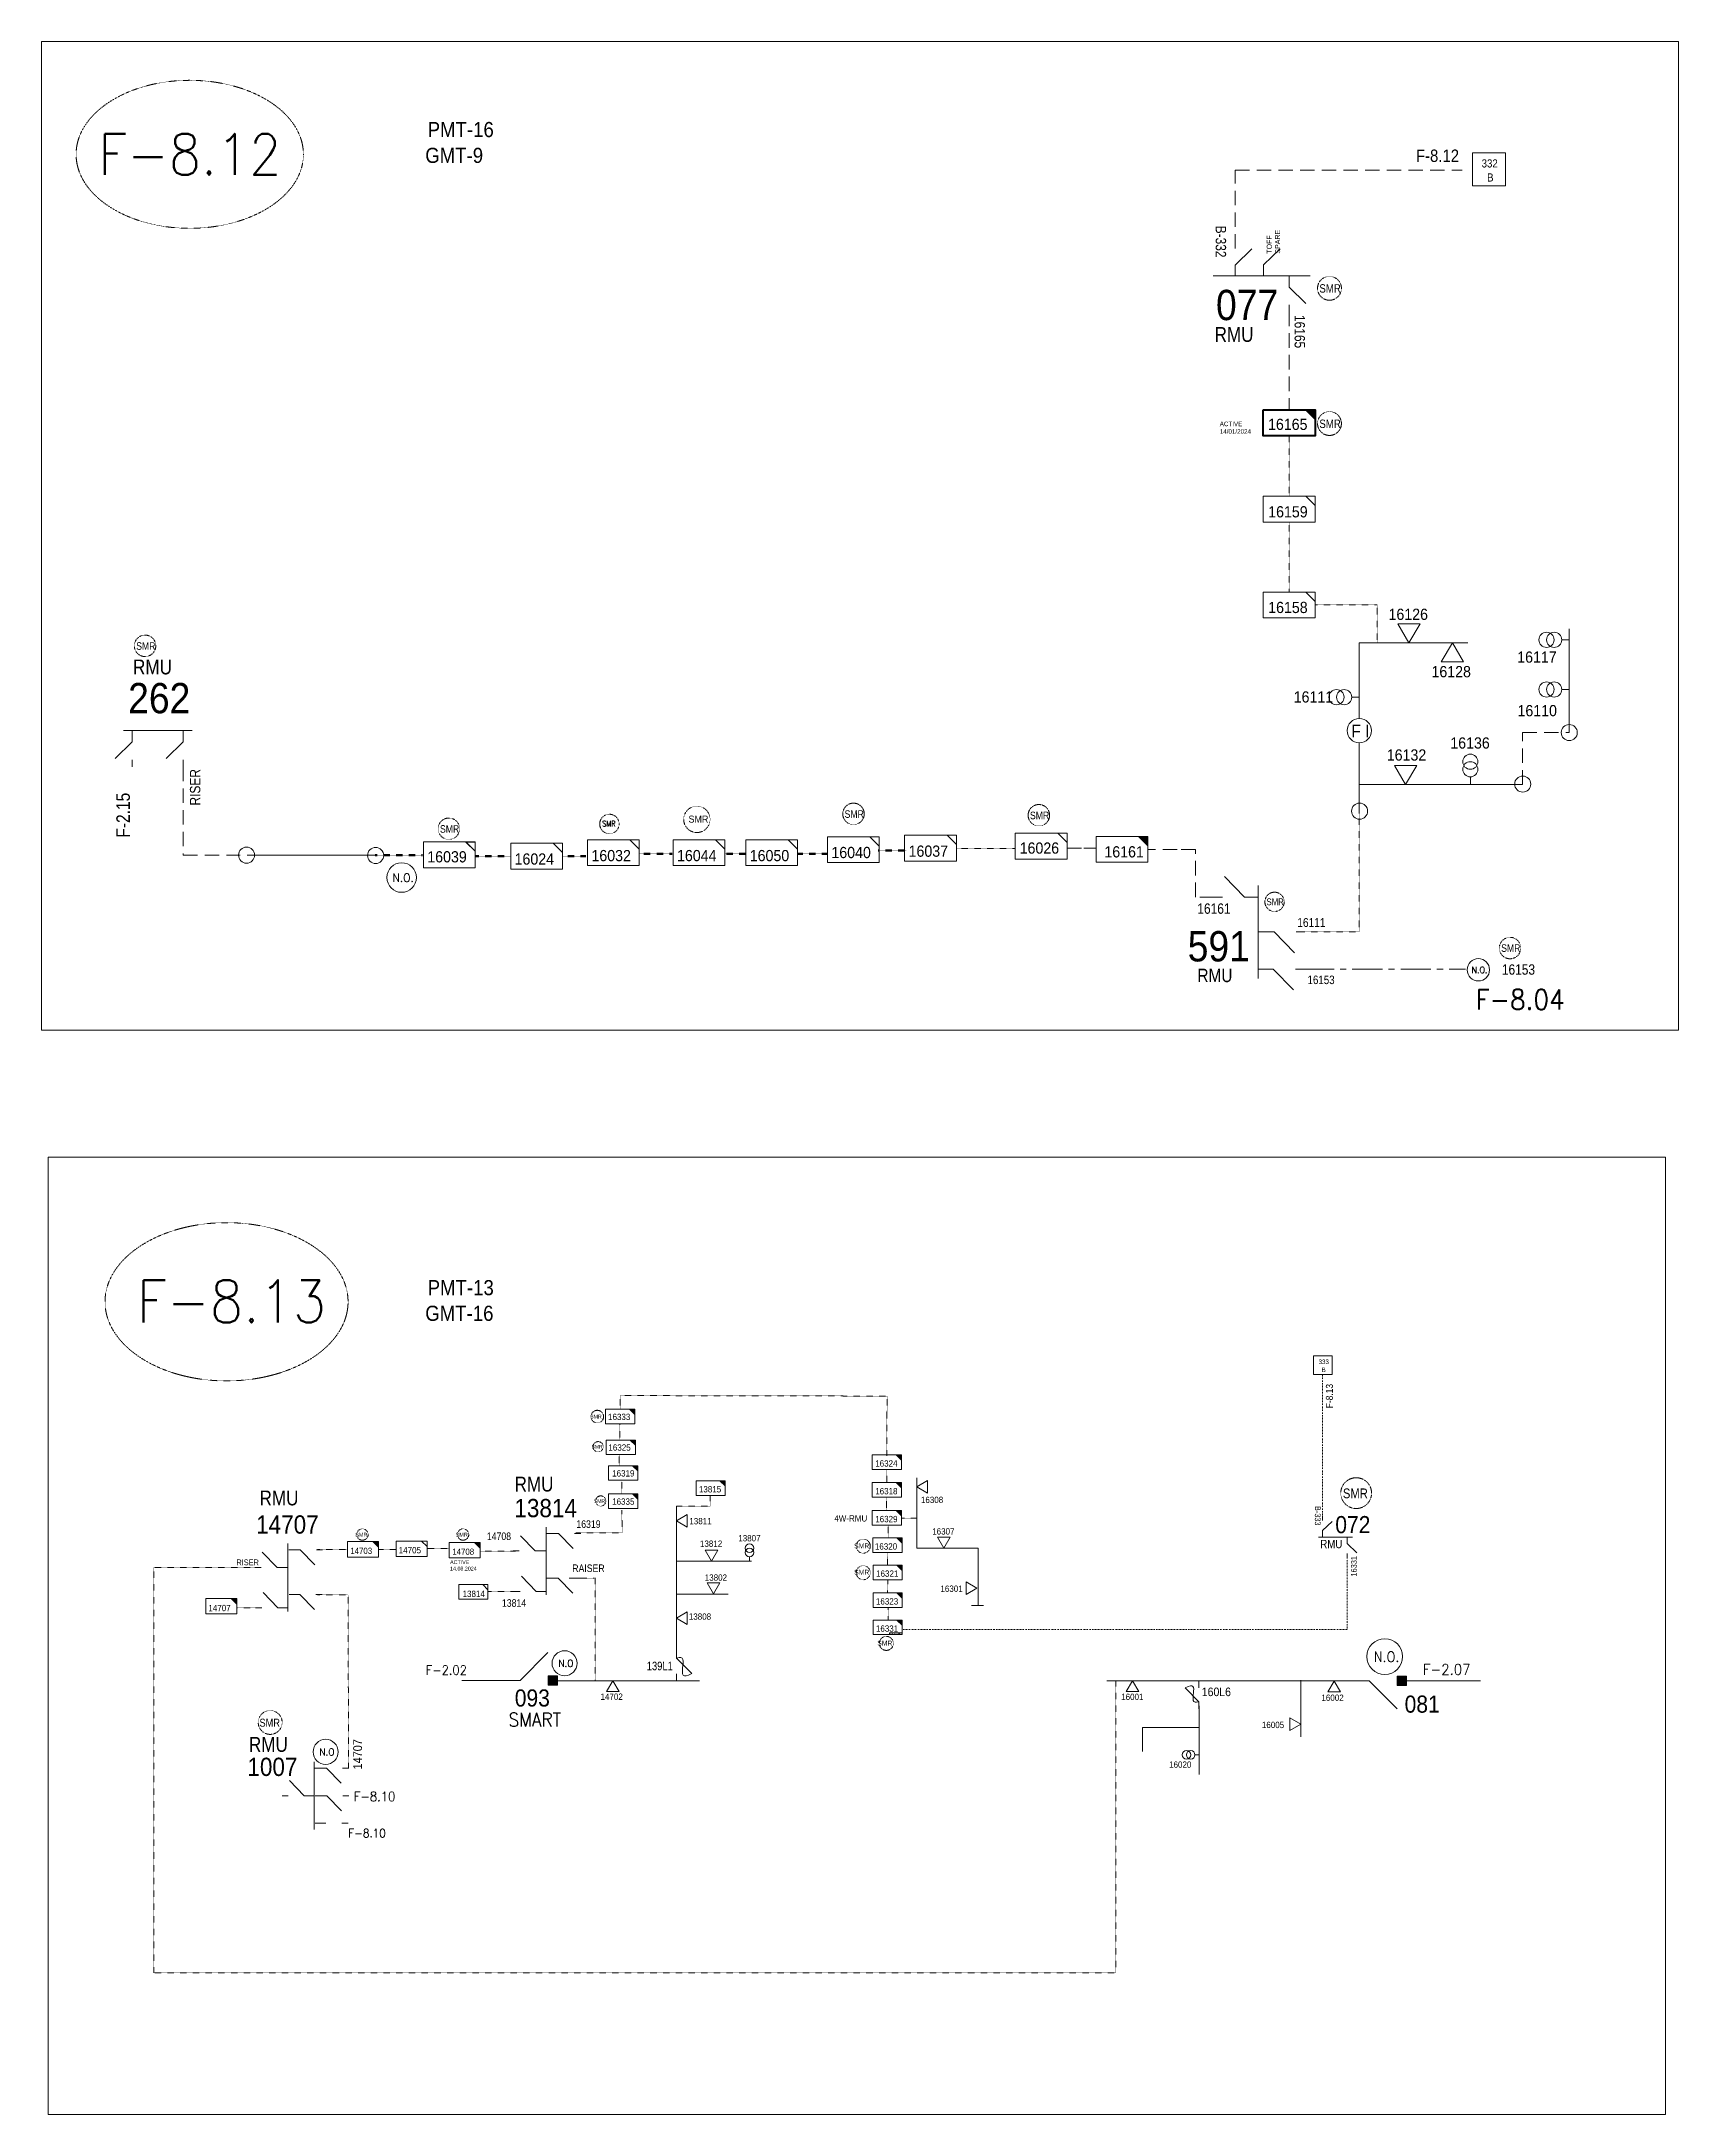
# Model space of a CAD drawing. Header units: metres. Extents: x 65984 to 144644, y -19036 to 23726.
# Drawn here: x 96199 to 97155, y 6455 to 7667 of the extents above; entities that cross this region are included whole.
import ezdxf
from ezdxf.enums import TextEntityAlignment as Align

# ---------------------------------------------------------------- set-up
doc = ezdxf.new("R2010")
doc.units = ezdxf.units.M
doc.header["$MEASUREMENT"] = 0
for name, pattern in [('( Center )', [2, 1.25, -0.25, 0.25, -0.25]), ('DGN Style 2', [0.023128, 0, -0.023128]), ('DGN Style 3', [0.013877, 0, -0.013877]), ('DGN Style 4', [1.6, 0.8, -0.4, 0, -0.4]), ('HIDDEN2', [2381.25, 1587.5, -793.75])]:
    doc.linetypes.add(name, pattern=pattern)
doc.layers.get('0').update_dxf_attribs({"color": 95, "lineweight": 40})
for name, color, linetype, lineweight in [('ABS', 7, 'Continuous', 40), ('ABS NUMBER', 112, 'Continuous', 30), ('CONTRACTOR NAME', 95, 'Continuous', 40), ('d_eos', 111, 'Continuous', 40), ('d_eos no', 121, 'Continuous', 40), ('d_fco', 5, 'Continuous', 40), ('d_fco text', 95, 'Continuous', 40), ('d_oh branch', 94, 'Continuous', 40), ('d_switch', 95, 'Continuous', 40), ('d_tf', 1, 'Continuous', 40), ('d_tf no', 6, 'Continuous', 40), ('d_tf_200', 1, 'Continuous', 40), ('d_ug cable', 95, 'Continuous', 40), ('d_unit sub', 7, 'Continuous', 40), ('EARTH FAULT INDICATOR', 95, 'Continuous', 40), ('FDR  1  16', 234, 'Continuous', 40), ('fedr no', 95, 'Continuous', 40), ('GRID STATION  04', 7, 'Continuous', 40), ('Level 37', 7, 'Continuous', 0), ('O H MAIN FEEDER', 4, 'Continuous', 100), ('SW N O', 114, 'Continuous', 30)]:
    doc.layers.add(name, color=color, linetype=linetype, lineweight=lineweight)
doc.styles.add('NASKHF', font='naskhf.shx', dxfattribs={"height": 8})
doc.styles.add('Style-Andalus', font='andlso.ttf')
doc.styles.add('Style-Arial', font='arial.ttf')
doc.styles.add('Style-ENGINEERING', font='ENGINEERING.shx')
doc.styles.add('Style-msdefault', font='msdefault.shx')
doc.styles.add('Style-STANDARD', font='STANDARD.shx')

msp = doc.modelspace()

# ---------------------------------------------------------------- texts
at = {"layer": 'ABS NUMBER', "color": 2, "lineweight": 13, "style": 'Style-Arial', "width": 0.88}
msp.add_text('093', height=10, dxfattribs=at).set_placement((96475.4, 6703.9), align=Align.TOP_LEFT)
at = {"layer": 'ABS NUMBER', "color": 7, "lineweight": 13, "style": 'Style-Arial', "width": 0.88}
msp.add_text('081', height=10, dxfattribs=at).set_placement((96995.3, 6700.3), align=Align.TOP_LEFT)
at = {"layer": 'CONTRACTOR NAME', "color": 140, "lineweight": 13, "style": 'Style-msdefault', "width": 0.945946}
for s, height, p in [('2016.12.25', 0.683, (96694.6, 6736.7)), ('FSC', 0.572, (96700.1, 6736.7))]:
    msp.add_text(s, height=height, dxfattribs=at).set_placement(p, align=Align.TOP_LEFT)
at = {"layer": 'd_eos no', "color": 7, "linetype": 'Continuous', "lineweight": 13, "style": 'Style-Arial', "width": 0.88}
for s, p in [('PMT-16', (96424.5, 7619.8)), ('GMT-9', (96423.1, 7604.7)), ('PMT-13', (96424.5, 6943.1)), ('GMT-16', (96423.1, 6928.1))]:
    msp.add_text(s, height=8.84, dxfattribs=at).set_placement(p, align=Align.TOP_LEFT)
at = {"layer": 'd_eos no', "color": 2, "linetype": 'Continuous', "lineweight": 13, "style": 'Style-Arial', "width": 0.88}
for s, height, p in [('077', 17.72, (96885.1, 7504)), ('072', 10, (96954.8, 6795.2))]:
    msp.add_text(s, height=height, dxfattribs=at).set_placement(p)
msp.add_text('262', height=17.72, dxfattribs=at).set_placement((96249.5, 7292), align=Align.TOP_LEFT)
for s, height, p in [('591', 17.72, (96904.9, 7147)), ('1007', 10.68, (96348.4, 6664))]:
    msp.add_text(s, height=height, dxfattribs=at).set_placement(p, align=Align.TOP_RIGHT)
at = {"layer": 'd_eos no', "color": 7, "linetype": 'Continuous', "lineweight": 13, "style": 'Style-Arial', "width": 0.88}
for s, p in [('13814', (96511.7, 6815.2)), ('14707', (96360.8, 6805.6))]:
    msp.add_text(s, height=10.68, dxfattribs=at).set_placement(p, align=Align.TOP_RIGHT)
msp.add_text('14707', height=5.16, rotation=90, dxfattribs=at).set_placement((96381, 6674.8), align=Align.TOP_RIGHT)
at = {"layer": 'd_fco text', "color": 140, "linetype": 'Continuous', "lineweight": 13, "style": 'Style-msdefault', "width": 0.82}
msp.add_text('139L1', height=5, rotation=0.0338, dxfattribs=at).set_placement((96552.5, 6720.1), align=Align.TOP_LEFT)
at = {"layer": 'd_fco text', "color": 140, "linetype": 'Continuous', "lineweight": 13, "insert": (96876.8, 6699.9), "char_height": 4.998, "attachment_point": 7, "rotation": 360, "style": 'NASKHF'}
msp.add_mtext('\\Fmsdefault;\\H1x;\\W0.916667;160L6', dxfattribs=at)
at = {"layer": 'd_switch', "color": 7, "linetype": 'Continuous', "lineweight": 13, "style": 'Style-msdefault', "width": 0.9}
msp.add_text('F-8.12', height=7.24, dxfattribs=at).set_placement((97027.1, 7603.7), align=Align.TOP_RIGHT)
at = {"layer": 'd_switch', "color": 1, "linetype": 'Continuous', "lineweight": 30, "style": 'Style-ENGINEERING', "width": 0.857143}
for p in [(96945.5, 7525), (96945.5, 7445.9)]:
    msp.add_text('SMR', height=4.91, rotation=0.0026, dxfattribs=at).set_placement(p, align=Align.TOP_LEFT)
at = {"layer": 'd_switch', "color": 1, "linetype": 'Continuous', "lineweight": 30, "ltscale": 0.9, "style": 'Style-ENGINEERING', "width": 0.857143}
for p in [(96254.2, 7315.8), (96431.7, 7208.9), (96668.1, 7217.6), (96776.4, 7216.8), (97051.7, 7139.3)]:
    msp.add_text('SMR', height=4.42, rotation=0.0026, dxfattribs=at).set_placement(p, align=Align.TOP_LEFT)
at = {"layer": 'd_switch', "color": 7, "linetype": 'Continuous', "lineweight": 13, "style": 'Style-ENGINEERING', "width": 0.857143}
msp.add_text('RISER', height=6.08, rotation=90.0075, dxfattribs=at).set_placement((96285.6, 7220.4), align=Align.TOP_LEFT)
at = {"layer": 'd_switch', "color": 2, "linetype": 'Continuous', "lineweight": 13, "style": 'Style-ENGINEERING', "width": 0.857143}
msp.add_text('F-2.15', height=7.92, rotation=90.0075, dxfattribs=at).set_placement((96242.6, 7201.6), align=Align.TOP_LEFT)
at = {"layer": 'd_switch', "color": 7, "linetype": 'Continuous', "lineweight": 13, "style": 'Style-ENGINEERING', "width": 0.857143}
msp.add_text('16161', height=6.08, dxfattribs=at).set_placement((96874.2, 7163.2), align=Align.TOP_LEFT)
at = {"layer": 'd_switch', "color": 1, "linetype": 'Continuous', "lineweight": 30, "ltscale": 0.81, "style": 'Style-ENGINEERING', "width": 0.857143}
msp.add_text('SMR', height=3.97, rotation=0.0026, dxfattribs=at).set_placement((96914.6, 7166.1), align=Align.TOP_LEFT)
at = {"layer": 'd_switch', "color": 7, "linetype": 'Continuous', "lineweight": 13, "ltscale": 0.899303, "style": 'Style-ENGINEERING', "width": 0.857143}
msp.add_text('16111', height=5.16, rotation=360, dxfattribs=at).set_placement((96932.6, 7154.6), align=Align.TOP_LEFT)
at = {"layer": 'd_switch', "color": 2, "linetype": 'Continuous', "lineweight": 13, "style": 'Style-ENGINEERING', "width": 0.857143}
msp.add_text('16153', height=6.08, rotation=0.0004, dxfattribs=at).set_placement((97071.5, 7127.6), align=Align.TOP_RIGHT)
at = {"layer": 'd_switch', "color": 7, "linetype": 'Continuous', "lineweight": 13, "ltscale": 0.877942, "style": 'Style-ENGINEERING', "width": 0.857143}
msp.add_text('16153', height=4.96, rotation=0.0004, dxfattribs=at).set_placement((96954.4, 7121), align=Align.TOP_RIGHT)
at = {"layer": 'd_switch', "color": 140, "linetype": 'Continuous', "lineweight": 13, "style": 'Style-msdefault', "width": 0.9}
msp.add_text('F-8.13', height=4.08, rotation=90, dxfattribs=at).set_placement((96949.3, 6882.4), align=Align.TOP_RIGHT)
at = {"layer": 'd_switch', "color": 234, "linetype": 'Continuous', "lineweight": 13, "style": 'Style-ENGINEERING', "width": 0.857143}
msp.add_text('16319', height=4.43, rotation=360, dxfattribs=at).set_placement((96511.4, 6802.7), align=Align.TOP_LEFT)
for s, p in [('14708', (96459.1, 6795.6)), ('13814', (96467.9, 6756.6))]:
    msp.add_text(s, height=4.43, dxfattribs=at).set_placement(p, align=Align.TOP_LEFT)
msp.add_text('RAISER', height=4.43, rotation=0.0004, dxfattribs=at).set_placement((96527.9, 6776.9), align=Align.TOP_RIGHT)
at = {"layer": 'd_switch', "color": 51, "linetype": 'Continuous', "lineweight": 13, "ltscale": 0.849856, "insert": (96922.6, 7542.8), "char_height": 2.944, "attachment_point": 7, "rotation": 90.0075, "style": 'NASKHF'}
msp.add_mtext('\\FENGINEERING;\\H1x;\\W0.921053;TOFF\\PSPARE', dxfattribs=at)
at = {"layer": 'd_tf no', "color": 121, "linetype": 'Continuous', "lineweight": 40, "style": 'Style-msdefault', "width": 0.945946}
msp.add_text('16165', height=6.55, dxfattribs=at).set_placement((96915.5, 7446.4), align=Align.TOP_LEFT)
at = {"layer": 'd_tf no', "color": 5, "linetype": 'Continuous', "lineweight": 13, "style": 'Style-msdefault', "width": 0.945946}
for s, p in [('16159', (96915.6, 7395.3)), ('16158', (96915.6, 7339.4)), ('16126', (96985.9, 7335.4)), ('16117', (97061.1, 7310.4)), ('16128', (97011, 7301.9)), ('16111', (96930.5, 7287.1)), ('16136', (97022, 7260.2)), ('16132', (96984.9, 7253.2)), ('16037', (96705.5, 7197)), ('16161', (96819.9, 7196.6)), ('16024', (96475.3, 7192.4)), ('16050', (96612.7, 7194.4))]:
    msp.add_text(s, height=6.55, dxfattribs=at).set_placement(p, align=Align.TOP_LEFT)
msp.add_text('16110', height=6.55, dxfattribs=at).set_placement((97084.3, 7279.1), align=Align.TOP_RIGHT)
at = {"layer": 'd_tf no', "color": 1, "linetype": 'Continuous', "lineweight": 40, "style": 'Style-msdefault', "width": 0.945946}
msp.add_text('SMR', height=4.13, dxfattribs=at).set_placement((96576.9, 7214.5), align=Align.TOP_LEFT)
at = {"layer": 'd_tf no', "color": 2, "linetype": 'Continuous', "lineweight": 13, "style": 'Style-msdefault', "width": 0.945946}
for s, height, p in [('16040', 6.55, (96660.4, 7196.2)), ('16026', 6.55, (96770.4, 7198.8)), ('16039', 6.55, (96424.3, 7193.7)), ('16032', 6.55, (96520.2, 7194.4)), ('16044', 6.55, (96570.2, 7194.4)), ('16333', 3.7, (96529.9, 6865)), ('16325', 3.7, (96530.1, 6847.1)), ('16335', 3.7, (96532.3, 6815.5)), ('14703', 3.63, (96379.3, 6786.7)), ('14708', 3.63, (96438.9, 6786.2)), ('16320', 3.7, (96685.8, 6789.3)), ('16321', 3.7, (96686.5, 6773.4)), ('16331', 3.7, (96686.4, 6741.3))]:
    msp.add_text(s, height=height, dxfattribs=at).set_placement(p, align=Align.TOP_LEFT)
at = {"layer": 'd_tf no', "color": 140, "linetype": 'Continuous', "lineweight": 13, "style": 'Style-msdefault', "width": 0.945946}
for s, p in [('16324', (96686, 6837.8)), ('16319', (96532.3, 6832)), ('13815', (96583, 6822.7)), ('16318', (96686, 6821.6)), ('16308', (96712.7, 6816.5)), ('13811', (96577.4, 6804.1)), ('16307', (96719.3, 6798.1)), ('14705', (96407.6, 6787.1)), ('13812', (96583.6, 6790.9)), ('13807', (96606, 6794.1)), ('13814', (96444.9, 6761.6)), ('13802', (96586.4, 6771.1)), ('16301', (96724.1, 6764.6)), ('14707', (96296.4, 6753.3)), ('13808', (96577.1, 6748.3)), ('16323', (96686.4, 6757.2)), ('14702', (96525.5, 6701.5)), ('16001', (96829.7, 6701.4)), ('16002', (96946.7, 6700.9)), ('16005', (96911.9, 6685)), ('16020', (96857.7, 6661.8))]:
    msp.add_text(s, height=3.7, dxfattribs=at).set_placement(p, align=Align.TOP_LEFT)
at = {"layer": 'd_tf no', "color": 7, "linetype": 'Continuous', "lineweight": 13, "style": 'Style-msdefault', "width": 0.945946}
for s, p in [('4W-RMU', (96662.1, 6805.7)), ('16329', (96686, 6805.3))]:
    msp.add_text(s, height=3.7, dxfattribs=at).set_placement(p, align=Align.TOP_LEFT)
msp.add_text('16331', height=3.33, rotation=90, dxfattribs=at).set_placement((96964, 6769.8), align=Align.TOP_LEFT)
at = {"layer": 'd_tf no', "color": 121, "linetype": 'Continuous', "lineweight": 40, "attachment_point": 1, "style": 'NASKHF'}
for s, insert, char_height in [('\\Fmsdefault;\\H1x;\\W0.945946;ACTIVE\\P14/01/2024', (96887.3, 7444.7), 2.653), ('\\Fmsdefault;\\H1x;\\W0.945946;ACTIVE\\P14.08.2024', (96437.6, 6779.4), 2.262)]:
    msp.add_mtext(s, dxfattribs=dict(at, insert=insert, char_height=char_height))
at = {"layer": 'd_tf no', "color": 1, "linetype": 'Continuous', "lineweight": 40, "ltscale": 0.9, "insert": (96530.4, 7209.8), "char_height": 3.263, "width": 8.194, "attachment_point": 5, "line_spacing_factor": 1.2, "style": 'Style-STANDARD'}
msp.add_mtext('\\H1x;\\W0.909091;SMR\\P', dxfattribs=at)
at = {"layer": 'fedr no', "color": 6, "linetype": 'Continuous', "lineweight": 13, "insert": (96285.5, 7600.9), "char_height": 24.01, "attachment_point": 5, "style": 'Style-STANDARD'}
msp.add_mtext('F-8.12', dxfattribs=at)
at = {"layer": 'fedr no', "color": 2, "linetype": 'Continuous', "lineweight": 40, "attachment_point": 5, "style": 'Style-STANDARD'}
for s, insert, char_height in [('F-8.04', (97062.8, 7107), 11.68), ('F-2.07', (97019.9, 6715.6), 6.24), ('SMART', (96487.1, 6686.3), 7.95)]:
    msp.add_mtext(s, dxfattribs=dict(at, insert=insert, char_height=char_height))
at = {"layer": 'fedr no', "color": 6, "linetype": 'Continuous', "lineweight": 13, "insert": (96309.9, 6930.7), "char_height": 24.81, "width": 33.809, "attachment_point": 5, "style": 'Style-STANDARD'}
msp.add_mtext('F-8.13', dxfattribs=at)
at = {"layer": 'fedr no', "color": 55, "linetype": 'Continuous', "lineweight": 40, "attachment_point": 5, "style": 'Style-STANDARD'}
for s, insert, char_height in [('F-2.02', (96435.4, 6715.2), 5.4), ('F-8.10', (96393.5, 6641.3), 5.46), ('F-8.10', (96389.1, 6619.9), 4.92)]:
    msp.add_mtext(s, dxfattribs=dict(at, insert=insert, char_height=char_height))
at = {"layer": 'GRID STATION  04', "color": 5, "linetype": 'Continuous', "lineweight": 13, "style": 'Style-msdefault', "width": 0.888889}
for s, p in [('332', (97040.3, 7593.2)), ('B', (97043.5, 7585))]:
    msp.add_text(s, height=4.74, dxfattribs=at).set_placement(p)
at = {"layer": 'GRID STATION  04', "color": 140, "linetype": 'Continuous', "lineweight": 13, "style": 'Style-msdefault', "width": 0.888889}
for s, p in [('333', (96945, 6894)), ('B', (96946.8, 6889.3))]:
    msp.add_text(s, height=2.68, dxfattribs=at).set_placement(p)
at = {"layer": 'Level 37', "color": 7, "linetype": 'Continuous', "lineweight": 13, "style": 'Style-ENGINEERING', "width": 0.857143}
for s, height, p in [('B-332', 6.08, (96891, 7559.2)), ('B-333', 3.43, (96946.3, 6811.1))]:
    msp.add_text(s, height=height, rotation=270, dxfattribs=at).set_placement(p, align=Align.TOP_LEFT)
at = {"layer": 'Level 37', "color": 2, "linetype": 'Continuous', "lineweight": 13, "style": 'Style-msdefault', "width": 0.86}
for height, p in [(8.68, (96907, 7491.3)), (8.68, (96275.1, 7297)), (4.9, (96958.9, 6786.4))]:
    msp.add_text('RMU', height=height, rotation=359.9996, dxfattribs=at).set_placement(p, align=Align.RIGHT)
at = {"layer": 'Level 37', "color": 7, "linetype": 'Continuous', "lineweight": 13, "style": 'Style-ENGINEERING', "width": 0.857143}
msp.add_text('16165', height=6.08, rotation=270, dxfattribs=at).set_placement((96931, 7507))
at = {"layer": 'Level 37', "color": 2, "linetype": 'Continuous', "lineweight": 13, "ltscale": 0.9, "style": 'Style-msdefault', "width": 0.86}
msp.add_text('RMU', height=7.81, rotation=359.9996, dxfattribs=at).set_placement((96894.7, 7117.2), align=Align.RIGHT)
at = {"layer": 'Level 37', "color": 1, "linetype": 'Continuous', "lineweight": 13, "ltscale": 0.812161, "style": 'Style-msdefault', "width": 0.86}
msp.add_text('SMR', height=2.21, rotation=359.9996, dxfattribs=at).set_placement((96526.2, 6862.2), align=Align.RIGHT)
at = {"layer": 'Level 37', "color": 1, "linetype": 'Continuous', "lineweight": 13, "ltscale": 0.729, "style": 'Style-msdefault', "width": 0.86}
for p in [(96526.7, 6844.6), (96528.1, 6812.9)]:
    msp.add_text('SMR', height=2.1, rotation=359.9996, dxfattribs=at).set_placement(p, align=Align.RIGHT)
at = {"layer": 'Level 37', "color": 7, "linetype": 'Continuous', "lineweight": 13, "style": 'Style-msdefault', "width": 0.86}
for p in [(96349, 6820.1), (96498, 6828.2)]:
    msp.add_text('RMU', height=8.68, rotation=0.0004, dxfattribs=at).set_placement(p, align=Align.TOP_RIGHT)
at = {"layer": 'Level 37', "color": 1, "linetype": 'Continuous', "lineweight": 13, "ltscale": 1.621116, "style": 'Style-msdefault', "width": 0.86}
msp.add_text('SMR', height=5.7, rotation=359.9996, dxfattribs=at).set_placement((96973.8, 6815.6), align=Align.RIGHT)
at = {"layer": 'Level 37', "color": 1, "linetype": 'Continuous', "lineweight": 13, "ltscale": 0.81, "style": 'Style-msdefault', "width": 0.86}
for p in [(96389.3, 6793.1), (96448, 6793.1)]:
    msp.add_text('SMR', height=2.33, rotation=359.9996, dxfattribs=at).set_placement(p, align=Align.RIGHT)
at = {"layer": 'Level 37', "color": 1, "linetype": 'Continuous', "lineweight": 13, "style": 'Style-msdefault', "width": 0.86}
for p in [(96682.5, 6786.3), (96682.5, 6770.9), (96696, 6729.5)]:
    msp.add_text('SMR', height=2.88, rotation=359.9996, dxfattribs=at).set_placement(p, align=Align.RIGHT)
at = {"layer": 'Level 37', "color": 7, "linetype": 'Continuous', "lineweight": 13, "style": 'Style-ENGINEERING', "width": 0.857143}
msp.add_text('RISER', height=3.43, dxfattribs=at).set_placement((96312.8, 6776.4))
at = {"layer": 'Level 37', "color": 1, "linetype": 'Continuous', "lineweight": 13, "ltscale": 1.354914, "style": 'Style-msdefault', "width": 0.86}
msp.add_text('SMR', height=4.68, rotation=359.9996, dxfattribs=at).set_placement((96338.2, 6682.1), align=Align.RIGHT)
at = {"layer": 'Level 37', "color": 2, "linetype": 'Continuous', "lineweight": 13, "style": 'Style-msdefault', "width": 0.86}
msp.add_text('RMU', height=8.68, rotation=0.0004, dxfattribs=at).set_placement((96342.8, 6676.1), align=Align.TOP_RIGHT)

# ---------------------------------------------------------------- blocks, each defined once
blk = doc.blocks.new('TF_8')
at = {"color": 0, "linetype": 'ByBlock', "lineweight": -2}
blk.add_line((6.3, 4.95), (9.9, 1.35), dxfattribs=at)
blk.add_3dface([(-10.1, 4.95), (9.9, 4.95), (9.9, -5.05), (-10.1, -5.05)], dxfattribs=at)
blk = doc.blocks.new('exist.us-1000kva')
at = {"color": 0, "linetype": 'ByBlock', "lineweight": -2, "flags": 128}
blk.add_lwpolyline([(40, 12.9), (32.8, 20), (40, 20)], close=True, dxfattribs=at)
at = {"color": 0, "linetype": 'ByBlock', "lineweight": -2, "extrusion": (0, 0, -1)}
blk.add_solid([(-40, 12.9), (-32.8, 20), (-40, 20)], dxfattribs=at)
at = {"color": 0, "linetype": 'ByBlock', "lineweight": -2, "xscale": 2, "yscale": 2}
blk.add_blockref('TF_8', (20.2, 10.1), dxfattribs=at)
blk = doc.blocks.new('TFU_91')
at = {"layer": 'd_tf_200', "color": 5, "linetype": 'Continuous', "lineweight": 13}
blk.add_line((0, 10), (0, 0), dxfattribs=at)
for centre in [(0, 30), (0, 20)]:
    blk.add_circle(centre, 10, dxfattribs=at)
blk = doc.blocks.new('*U1006')
at = {"layer": 'EARTH FAULT INDICATOR', "color": 2, "linetype": 'Continuous', "lineweight": 13}
blk.add_circle((0.02, 0.13), 4, dxfattribs=at)
at = {"layer": 'EARTH FAULT INDICATOR', "color": 2, "lineweight": 13, "style": 'Style-Andalus', "width": 0.9}
blk.add_text('F I', height=4.234, dxfattribs=at).set_placement((-2.61, 2.11), align=Align.TOP_LEFT)
blk = doc.blocks.new('*U1282')
at = {"layer": 'd_eos', "color": 2, "linetype": 'Continuous', "lineweight": 13, "ltscale": 0.973757}
for p, q in [((-3.72, 7.06), (-5.98, 7.06)), ((2.25, 7.06), (-3.2, 12.68)), ((5.97, 7.06), (2.25, 7.06)), ((5.97, 9.95), (5.98, -12.68)), ((2.25, -9.69), (-3.2, -4.08)), ((-3.72, -9.69), (-5.98, -9.69)), ((5.98, -9.69), (2.25, -9.69))]:
    blk.add_line(p, q, dxfattribs=at)
blk = doc.blocks.new('ABS2_1_1')
at = {"color": 0, "linetype": 'ByBlock', "lineweight": -2, "ltscale": 500}
for q in [(-29900, 43500), (0, 0)]:
    blk.add_line((0, 13600), q, dxfattribs=at)
at = {"color": 0, "linetype": 'ByBlock', "lineweight": -2, "ltscale": 500, "flags": 128}
for points in [[(5000, 43600), (-5000, 43600), (-5000, 53600), (5000, 53600)], [(3791, 49653), (3791, 49653), (3791, 49653)]]:
    blk.add_lwpolyline(points, close=True, dxfattribs=at)
at = {"color": 0, "linetype": 'ByBlock', "lineweight": -2, "ltscale": 500}
for points in [[(5000, 43600), (-5000, 43600), (5000, 53600), (-5000, 53600)], [(3791, 49653), (3791, 49653), (3791, 49653)]]:
    blk.add_solid(points, dxfattribs=at)
blk = doc.blocks.new('*U1283')
at = {"layer": 'd_fco', "color": 140, "linetype": 'Continuous', "lineweight": 13}
blk.add_line((-4.6, 4.2), (-10.1, 4.2), dxfattribs=at)
at = {"layer": 'd_fco', "color": 140, "linetype": 'Continuous', "lineweight": 13, "flags": 128}
blk.add_lwpolyline([(13, 4.2), (7.1, 4.2), (-4.4, -7.3)], dxfattribs=at)
at = {"layer": 'd_fco', "color": 140, "linetype": 'Continuous', "lineweight": 13}
blk.add_open_spline([(-4.4, -7.3), (-13, 7.7), (11.6, -7.7), (7.1, 4.2)], degree=3, dxfattribs=at)
blk = doc.blocks.new('TFU_88')
at = {"layer": 'd_tf_200', "color": 140, "linetype": 'Continuous', "lineweight": 13}
blk.add_line((0, 10), (0, 0), dxfattribs=at)
for centre in [(0, 30), (0, 20)]:
    blk.add_circle(centre, 10, dxfattribs=at)
blk = doc.blocks.new('FUSE01')
at = {"color": 0, "linetype": 'ByBlock', "lineweight": -2}
blk.add_line((0, -17.15), (0, -22.55), dxfattribs=at)
at = {"color": 0, "linetype": 'ByBlock', "lineweight": -2, "flags": 128}
blk.add_lwpolyline([(0, 0.05), (0, -5.75), (-11.2, -16.95)], dxfattribs=at)
at = {"color": 0, "linetype": 'ByBlock', "lineweight": -2}
blk.add_open_spline([(-11.2, -16.95), (3.4, -25.35), (-11.6, -1.35), (0, -5.75)], degree=3, dxfattribs=at)
blk = doc.blocks.new('*U893')
at = {"layer": 'SW N O', "color": 3, "lineweight": 13}
blk.add_circle((0, 0), 16.8, dxfattribs=at)
at = {"layer": 'SW N O', "color": 3, "lineweight": 13, "style": 'Style-STANDARD'}
blk.add_text('N.O.', height=9.6, dxfattribs=at).set_placement((1.7, -0.2), align=Align.MIDDLE_CENTER)
blk = doc.blocks.new('TRA1_1218')
at = {"layer": 'd_tf', "color": 5, "linetype": 'Continuous', "lineweight": 13, "ltscale": 0.00050223, "flags": 128}
blk.add_lwpolyline([(10, -17), (0, 0), (-10, -17)], close=True, dxfattribs=at)
blk = doc.blocks.new('TRA1_1217')
at = {"layer": 'd_tf', "color": 5, "linetype": 'Continuous', "lineweight": 13, "ltscale": 0.00050223, "xscale": 1.000046566207833, "yscale": 1.000046566207833, "zscale": 1.000046566207833, "rotation": 180}
blk.add_blockref('TRA1_1218', (0, 0), dxfattribs=at)
blk = doc.blocks.new('*U3091')
at = {"layer": 'd_unit sub', "color": 2, "linetype": 'Continuous', "lineweight": 13, "flags": 128}
blk.add_lwpolyline([(8.54, 4.27), (8.54, 1.2), (5.47, 4.27)], close=True, dxfattribs=at)
at = {"layer": 'd_unit sub', "color": 2, "linetype": 'Continuous', "lineweight": 13, "xscale": 0.8535245333131423, "yscale": 0.8535245333131423, "zscale": 0.4267622666565711, "rotation": 359.9999999999999}
blk.add_blockref('TF_8', (0.09, 0.05), dxfattribs=at)
blk = doc.blocks.new('*U3092')
at = {"layer": 'd_unit sub', "color": 5, "linetype": 'Continuous', "lineweight": 13, "flags": 128}
blk.add_lwpolyline([(8.54, 4.27), (8.54, 1.2), (5.47, 4.27)], close=True, dxfattribs=at)
at = {"layer": 'd_unit sub', "color": 5, "linetype": 'Continuous', "lineweight": 13, "xscale": 0.8535245333131423, "yscale": 0.8535245333131423, "zscale": 0.4267622666565711, "rotation": 359.9999999999999}
blk.add_blockref('TF_8', (0.09, 0.05), dxfattribs=at)
blk = doc.blocks.new('TRA1_1220')
at = {"layer": 'd_tf', "color": 140, "linetype": 'Continuous', "lineweight": 13, "ltscale": 0.000283496, "flags": 128}
blk.add_lwpolyline([(10, -17), (0, 0), (-10, -17)], close=True, dxfattribs=at)
blk = doc.blocks.new('TRA1_1219')
at = {"layer": 'd_tf', "color": 140, "linetype": 'Continuous', "lineweight": 13, "ltscale": 0.000283496, "xscale": 1.000046566207833, "yscale": 1.000046566207833, "zscale": 1.000046566207833, "rotation": 180}
blk.add_blockref('TRA1_1220', (0, 0), dxfattribs=at)
blk = doc.blocks.new('TRA1_1222')
at = {"layer": 'd_tf', "color": 140, "linetype": 'Continuous', "lineweight": 13, "ltscale": 0.000283381, "flags": 128}
blk.add_lwpolyline([(10, -17), (0, 0), (-10, -17)], close=True, dxfattribs=at)
blk = doc.blocks.new('TRA1_1221')
at = {"layer": 'd_tf', "color": 140, "linetype": 'Continuous', "lineweight": 13, "ltscale": 0.000283381, "xscale": 1.000046566207834, "yscale": 1.000046566207834, "zscale": 1.000046566207834, "rotation": 180}
blk.add_blockref('TRA1_1222', (0, 0), dxfattribs=at)
blk = doc.blocks.new('TRA1_752')
at = {"layer": 'd_tf', "color": 140, "linetype": 'Continuous', "lineweight": 13, "ltscale": 0.000215867, "flags": 128}
blk.add_lwpolyline([(10.1, -17), (0.1, 0), (-9.9, -17)], close=True, dxfattribs=at)
blk = doc.blocks.new('TRA1_751')
at = {"layer": 'd_tf', "color": 140, "linetype": 'Continuous', "lineweight": 13, "ltscale": 0.000215867, "xscale": 1.000046566207833, "yscale": 1.000046566207833, "zscale": 1.000046566207833, "rotation": 180}
blk.add_blockref('TRA1_752', (0, 0), dxfattribs=at)
blk = doc.blocks.new('*U3356')
at = {"layer": 'd_unit sub', "color": 2, "linetype": 'Continuous', "lineweight": 13, "flags": 128}
blk.add_lwpolyline([(8.54, 4.27), (8.54, 1.2), (5.47, 4.27)], close=True, dxfattribs=at)
at = {"layer": 'd_unit sub', "color": 2, "linetype": 'Continuous', "lineweight": 13, "xscale": 0.8535245333131423, "yscale": 0.8535245333131423, "zscale": 0.4267622666565711, "rotation": 359.9999999999999}
blk.add_blockref('TF_8', (0.09, 0.05), dxfattribs=at)
blk = doc.blocks.new('*U1430')
at = {"layer": 'SW N O', "color": 3, "lineweight": 13}
blk.add_circle((0, 0), 16.8, dxfattribs=at)
at = {"layer": 'SW N O', "color": 3, "lineweight": 13, "style": 'Style-STANDARD'}
blk.add_text('N.O', height=9.6, dxfattribs=at).set_placement((1.7, -0.2), align=Align.MIDDLE_CENTER)

# ---------------------------------------------------------------- linework, layer by layer
at = {"layer": 'CONTRACTOR NAME', "color": 140, "lineweight": 13, "ltscale": 0.498271, "flags": 128}
for points in [[(96699.8, 6735.9), (96694.3, 6735.9), (96694.3, 6736.9), (96699.8, 6736.9)], [(96701.8, 6735.9), (96699.8, 6735.9), (96699.8, 6736.9), (96701.8, 6736.9)]]:
    msp.add_lwpolyline(points, close=True, dxfattribs=at)
at = {"layer": 'd_eos', "color": 7, "linetype": 'Continuous', "lineweight": 13, "ltscale": 0.96076}
msp.add_line((96896.3, 7546.6), (96896.3, 7550.5), dxfattribs=at)
at = {"layer": 'd_eos', "color": 2, "linetype": 'Continuous', "lineweight": 13, "ltscale": 0.96076}
for p, q in [((96896.3, 7536.2), (96906, 7545.7)), ((96896.3, 7529.8), (96896.3, 7536.2)), ((96912.8, 7536.3), (96922.5, 7545.7)), ((96912.8, 7529.8), (96912.8, 7536.3)), ((96883.5, 7529.8), (96940.1, 7529.8)), ((96927.8, 7529.8), (96927.8, 7523.3)), ((96927.8, 7523.3), (96937.6, 7513.8)), ((96927.8, 7512.9), (96927.8, 7509))]:
    msp.add_line(p, q, dxfattribs=at)
at = {"layer": 'd_eos', "color": 2, "linetype": 'Continuous', "lineweight": 13, "ltscale": 1.108243}
for p, q in [((96901.8, 7166.9), (96890, 7179)), ((96909.8, 7119.4), (96909.8, 7173.6)), ((96888.9, 7166.9), (96884, 7166.9)), ((96909.8, 7166.9), (96901.8, 7166.9)), ((96909.8, 7146.6), (96919.1, 7146.6)), ((96919.1, 7146.6), (96930.9, 7134.4)), ((96909.8, 7124.7), (96918.5, 7124.7)), ((96918.5, 7124.7), (96930.3, 7112.6))]:
    msp.add_line(p, q, dxfattribs=at)
at = {"layer": 'd_eos', "color": 7, "linetype": 'Continuous', "lineweight": 13, "ltscale": 1.108243}
for p, q in [((96932, 7146.6), (96936.9, 7146.6)), ((96931.5, 7124.7), (96936.4, 7124.7))]:
    msp.add_line(p, q, dxfattribs=at)
at = {"layer": 'd_eos', "color": 234, "linetype": 'Continuous', "lineweight": 13, "ltscale": 0.807909}
for p, q in [((96493.8, 6759.1), (96493.8, 6798.7)), ((96336.5, 6775.2), (96327.9, 6784)), ((96342.9, 6749.5), (96342.9, 6789.1)), ((96343.3, 6785.4), (96350, 6785.4)), ((96350, 6785.4), (96358.6, 6776.6)), ((96359.5, 6785.4), (96363, 6785.4)), ((96478, 6784.8), (96474.5, 6784.8)), ((96487.4, 6784.8), (96478.8, 6793.6)), ((96493.3, 6784.8), (96487.4, 6784.8)), ((96494.2, 6795), (96500.9, 6795)), ((96500.9, 6795), (96509.5, 6786.2)), ((96510.3, 6795), (96513.9, 6795)), ((96327.2, 6775.2), (96323.6, 6775.2)), ((96342.4, 6775.2), (96336.5, 6775.2)), ((96337, 6751.6), (96328.4, 6760.5)), ((96343.5, 6759.4), (96349.8, 6759.4)), ((96349.8, 6759.4), (96358.4, 6750.5)), ((96359.2, 6759.4), (96362.8, 6759.4)), ((96478.5, 6761.2), (96474.9, 6761.2)), ((96487.9, 6761.2), (96479.3, 6770)), ((96493.8, 6761.2), (96487.9, 6761.2)), ((96493.8, 6768.9), (96500.7, 6769)), ((96500.7, 6769), (96509.3, 6760.1)), ((96510.1, 6769), (96513.7, 6769)), ((96327.6, 6751.6), (96324, 6751.6)), ((96342.9, 6751.6), (96337, 6751.6))]:
    msp.add_line(p, q, dxfattribs=at)
at = {"layer": 'd_eos', "color": 7, "linetype": 'Continuous', "lineweight": 13, "ltscale": 0.542324}
for p, q in [((96947.4, 6802.6), (96947.4, 6804.8)), ((96961.8, 6783.3), (96961.8, 6781.1))]:
    msp.add_line(p, q, dxfattribs=at)
at = {"layer": 'd_eos', "color": 2, "linetype": 'Continuous', "lineweight": 13, "ltscale": 0.542324}
for p, q in [((96947.4, 6796.8), (96952.9, 6802.1)), ((96947.4, 6793.1), (96947.4, 6796.8)), ((96945, 6792.8), (96964.9, 6792.8)), ((96961.8, 6792.8), (96961.8, 6789.2)), ((96961.8, 6789.2), (96967.3, 6783.8))]:
    msp.add_line(p, q, dxfattribs=at)
at = {"layer": 'd_eos', "color": 2, "linetype": 'Continuous', "lineweight": 13, "ltscale": 0.807909}
for p, q in [((96352.4, 6641.7), (96343.8, 6650.6)), ((96358.2, 6622), (96358.2, 6661.6)), ((96358.6, 6657.9), (96365.4, 6657.9)), ((96365.4, 6657.9), (96374, 6649.1)), ((96374.8, 6657.9), (96378.4, 6657.9)), ((96343, 6641.8), (96339.4, 6641.8)), ((96358.3, 6641.7), (96352.4, 6641.7)), ((96358.8, 6641.7), (96365.5, 6641.7)), ((96365.5, 6641.7), (96374.1, 6632.9)), ((96374.9, 6641.7), (96378.5, 6641.7)), ((96358.7, 6625.7), (96365, 6625.7)), ((96374.4, 6625.7), (96378, 6625.7))]:
    msp.add_line(p, q, dxfattribs=at)
at = {"layer": 'd_oh branch', "color": 5, "linetype": 'Continuous', "lineweight": 13}
msp.add_line((97091.5, 7323.7), (97091.5, 7263), dxfattribs=at)
at = {"layer": 'd_oh branch', "color": 140, "linetype": 'Continuous', "lineweight": 13}
for p, q in [((96710.3, 6827.6), (96710.3, 6786.5)), ((96569.9, 6723.2), (96569.9, 6811)), ((96710.3, 6786.5), (96746.1, 6786.5)), ((96746.1, 6786.5), (96746.1, 6752.9)), ((96569.7, 6778.9), (96613.7, 6778.9)), ((96569.9, 6759.5), (96600.1, 6759.5)), ((96749.3, 6752.9), (96742.2, 6752.9)), ((96934.6, 6676.1), (96934.6, 6709.4)), ((96875.2, 6654.1), (96875.2, 6694.4)), ((96874.9, 6681.7), (96842.1, 6681.7)), ((96842.1, 6681.7), (96842.1, 6667.6))]:
    msp.add_line(p, q, dxfattribs=at)
at = {"layer": 'd_oh branch', "color": 5, "linetype": 'Continuous', "lineweight": 13}
for centre in [(97064.3, 7232.9), (96969, 7217.1)]:
    msp.add_circle(centre, 4.7, dxfattribs=at)
at = {"layer": 'd_ug cable', "color": 5, "linetype": 'DGN Style 3', "lineweight": 13}
for p, q in [((96927.8, 7401.1), (96927.8, 7436.4)), ((96927.8, 7345.1), (96927.8, 7385.9)), ((96733.4, 7195.3), (96767.9, 7195.3))]:
    msp.add_line(p, q, dxfattribs=at)
at = {"layer": 'd_ug cable', "color": 5, "linetype": 'DGN Style 3', "lineweight": 100}
msp.add_line((96687.8, 7194.1), (96704.1, 7194.1), dxfattribs=at)
at = {"layer": 'd_ug cable', "color": 140, "linetype": 'DGN Style 3', "lineweight": 13}
for p, q in [((96536.9, 6868), (96536.9, 6875.6)), ((96536.9, 6875.6), (96692.9, 6875.3)), ((96692.8, 6840.4), (96692.9, 6875.3)), ((96536.7, 6858.8), (96536.7, 6850.2)), ((96536.4, 6841.2), (96536.4, 6834.7)), ((96692.8, 6824.8), (96692.8, 6832.4)), ((96538, 6818.1), (96538, 6825.2)), ((96538.1, 6795.3), (96538, 6808.7)), ((96455.3, 6784.7), (96475.9, 6784.7)), ((96511.1, 6795.3), (96538.1, 6795.3)), ((96264.5, 6775.2), (96264.5, 6538.3)), ((96323.6, 6775.2), (96264.5, 6775.2)), ((96459.7, 6761.2), (96478.1, 6761.2)), ((96521.7, 6769), (96507.2, 6769)), ((96522.3, 6709.2), (96522.3, 6769.1)), ((96327.6, 6751.6), (96313.2, 6751.6)), ((96826.5, 6538.2), (96826.5, 6708.9)), ((96826.2, 6538.2), (96264.5, 6538.2))]:
    msp.add_line(p, q, dxfattribs=at)
at = {"layer": 'd_ug cable', "color": 5, "linetype": 'HIDDEN2', "lineweight": 13, "ltscale": 0.005315}
for points in [[(96896.3, 7545.8), (96896.3, 7591.6), (97028.9, 7591.6)], [(96927.8, 7509), (96927.8, 7451.5)], [(97064.1, 7232.7), (97064.1, 7263), (97091.5, 7263)], [(96281.6, 7243), (96281.6, 7191.4), (96315, 7191.4)], [(96798, 7195.5), (96807.9, 7195.5), (96815.2, 7195.5)], [(96884, 7166.9), (96873.1, 7166.9), (96873.1, 7194.7), (96862.5, 7194.7), (96845.4, 7194.7)]]:
    msp.add_lwpolyline(points, dxfattribs=at)
at = {"layer": 'd_ug cable', "color": 2, "linetype": 'DGN Style 2', "lineweight": 13, "flags": 128}
msp.add_lwpolyline([(96927.8, 7509), (96927.8, 7509)], close=True, dxfattribs=at)
at = {"layer": 'd_ug cable', "color": 5, "linetype": 'DGN Style 3', "lineweight": 13, "flags": 128}
for points in [[(96979.2, 7315.4), (96979.2, 7337.6), (96943, 7337.6)], [(96968.8, 7215.8), (96968.8, 7146.6), (96936.9, 7146.6)]]:
    msp.add_lwpolyline(points, dxfattribs=at)
at = {"layer": 'd_ug cable', "color": 5, "linetype": 'DGN Style 3', "lineweight": 100, "flags": 128}
for points in [[(96421.4, 7191.3), (96393.8, 7191.3)], [(96473, 7190.8), (96452.3, 7190.8)], [(96516.9, 7190.8), (96503.3, 7190.8)], [(96567.3, 7192.2), (96548.2, 7192.2)], [(96610.4, 7192.2), (96598.2, 7192.2)], [(96658.1, 7192.2), (96640.6, 7192.2)]]:
    msp.add_lwpolyline(points, dxfattribs=at)
at = {"layer": 'd_ug cable', "color": 140, "linetype": 'DGN Style 3', "lineweight": 13, "flags": 128}
for points in [[(96569.9, 6811), (96589.6, 6811), (96589.6, 6817.3)], [(96692.6, 6808.4), (96692.6, 6816.2)], [(96693.6, 6792.6), (96693.6, 6799.9)], [(96710.3, 6803.9), (96701.3, 6803.9)], [(96377.7, 6785.6), (96360.1, 6785.6)], [(96406.1, 6785.6), (96395.7, 6785.6)], [(96436.9, 6786.2), (96424.2, 6786.2)], [(96693.2, 6776.5), (96693.3, 6783.8)], [(96693.2, 6760.4), (96693.3, 6767.8)], [(96377.7, 6759.1), (96360.1, 6759.1)], [(96378.2, 6657.9), (96378.1, 6758.7)], [(96693.5, 6744.4), (96693.5, 6751.8)]]:
    msp.add_lwpolyline(points, dxfattribs=at)
at = {"layer": 'd_ug cable', "color": 7, "linetype": 'DGN Style 2', "lineweight": 13, "flags": 128}
msp.add_lwpolyline([(96961.8, 6781.1), (96961.8, 6781.1)], close=True, dxfattribs=at)
at = {"layer": 'd_ug cable', "color": 2, "linetype": 'DGN Style 3', "lineweight": 13}
for centre, radius in [((96951.4, 7522.6), 6.97), ((96951.4, 7443.6), 6.97), ((96259.4, 7313.7), 6.27), ((96581.8, 7212.3), 7.7), ((96673.3, 7215.5), 6.27), ((96781.6, 7214.7), 6.27), ((96436.9, 7206.8), 6.27), ((96530.7, 7209.6), 5.68), ((96919.3, 7164.1), 5.64), ((97056.9, 7137.1), 6.27), ((96523.6, 6863.3), 3.69), ((96524.1, 6845.7), 2.99), ((96967, 6818.6), 8.99), ((96525.6, 6814), 2.99), ((96386.4, 6794.4), 3.32), ((96445.2, 6794.4), 3.32), ((96679, 6787.6), 4.1), ((96679, 6772.1), 4.1), ((96692.5, 6730.8), 4.1), ((96332.5, 6684.6), 6.98)]:
    msp.add_circle(centre, radius, dxfattribs=at)
at = {"layer": 'FDR  1  16', "color": 234, "linetype": '( Center )', "lineweight": 13, "ltscale": 14.147686, "flags": 128}
msp.add_lwpolyline([(96936.4, 7124.7), (97030.8, 7124.7)], dxfattribs=at)
at = {"layer": 'fedr no', "color": 82, "linetype": 'DGN Style 3', "lineweight": 13, "true_color": 0x1dc70e}
for centre, major_axis in [((96285.5, 7600.9), (66.4, 0)), ((96307, 6930.4), (71, 0))]:
    msp.add_ellipse(centre, major_axis=major_axis, ratio=0.651175, dxfattribs=at)
at = {"layer": 'GRID STATION  04', "color": 5, "linetype": 'Continuous', "lineweight": 13, "ltscale": 0.775894, "flags": 128}
msp.add_lwpolyline([(97035, 7601.8), (97035, 7582.4), (97054.3, 7582.4), (97054.3, 7601.8)], close=True, dxfattribs=at)
at = {"layer": 'GRID STATION  04', "color": 140, "linetype": 'Continuous', "lineweight": 13, "ltscale": 0.437972, "flags": 128}
msp.add_lwpolyline([(96942, 6898.8), (96942, 6887.9), (96952.9, 6887.9), (96952.9, 6898.8)], close=True, dxfattribs=at)
at = {"layer": 'O H MAIN FEEDER', "color": 5, "lineweight": 13, "ltscale": 53.14683}
for p, q in [((97032.2, 7315.4), (96968.8, 7315.4)), ((96968.8, 7315.4), (96968.8, 7271.2)), ((96968.8, 7257), (96968.8, 7215.8)), ((97064.1, 7232.7), (96968.8, 7232.7)), ((96394.9, 7191.3), (96319, 7191.3))]:
    msp.add_line(p, q, dxfattribs=at)
at = {"layer": 'O H MAIN FEEDER', "color": 140, "linetype": 'DGN Style 4', "lineweight": 13}
msp.add_line((96947.4, 6887.9), (96947.4, 6804.8), dxfattribs=at)
at = {"layer": 'O H MAIN FEEDER', "color": 5, "lineweight": 13, "ltscale": 30}
msp.add_line((96444.5, 6709.2), (96473.3, 6709.2), dxfattribs=at)
at = {"layer": 'O H MAIN FEEDER', "color": 140, "lineweight": 13, "ltscale": 30}
msp.add_line((96500.3, 6708.9), (96583.3, 6708.9), dxfattribs=at)
at = {"layer": 'O H MAIN FEEDER', "color": 140, "lineweight": 13, "ltscale": 27}
msp.add_line((96967.2, 6708.9), (96821.3, 6708.9), dxfattribs=at)
at = {"layer": 'O H MAIN FEEDER', "color": 9, "lineweight": 13, "ltscale": 30}
msp.add_line((96995.7, 6708.9), (97039.7, 6708.9), dxfattribs=at)
at = {"layer": 'O H MAIN FEEDER', "color": 140, "linetype": 'Continuous', "lineweight": 13, "flags": 128}
for points in [[(96198.9, 7666.8), (97155.3, 7666.8), (97155.3, 7089.2), (96198.9, 7089.2)], [(96202.7, 7014.9), (97147.7, 7014.9), (97147.7, 6455.5), (96202.7, 6455.5)]]:
    msp.add_lwpolyline(points, close=True, dxfattribs=at)
at = {"layer": 'O H MAIN FEEDER', "color": 140, "linetype": 'DGN Style 4', "lineweight": 13, "flags": 128}
for points in [[(96961.8, 6781.1), (96961.8, 6739)], [(96702.3, 6739), (96961.8, 6739)]]:
    msp.add_lwpolyline(points, dxfattribs=at)
at = {"layer": 'O H MAIN FEEDER', "color": 5, "lineweight": 13, "ltscale": 53.14683}
msp.add_circle((97091.5, 7263), 4.7, dxfattribs=at)
at = {"layer": 'O H MAIN FEEDER', "color": 251, "lineweight": 13, "ltscale": 0.865063}
msp.add_circle((96318.7, 7191.4), 4.7, dxfattribs=at)
at = {"layer": 'O H MAIN FEEDER', "color": 5, "lineweight": 13, "ltscale": 0.865063}
msp.add_circle((96394.1, 7191.2), 4.7, dxfattribs=at)

# ---------------------------------------------------------------- block references
at = {"layer": 'ABS', "color": 2, "linetype": 'Continuous', "lineweight": 13, "ltscale": 0.812883, "xscale": 0.0005446322480400587, "yscale": 0.0005446322480400587, "zscale": 0.000360672857092237, "rotation": 269.9999999999997}
msp.add_blockref('ABS2_1_1', (96471.1, 6709.2), dxfattribs=at)
at = {"layer": 'ABS', "color": 7, "linetype": 'Continuous', "lineweight": 13, "ltscale": 0.812883, "xscale": 0.0005446322480400587, "yscale": -0.0005446322480400591, "zscale": 0.000360672857092237, "rotation": 90.00000000000031}
msp.add_blockref('ABS2_1_1', (96967.2, 6708.9), dxfattribs=at)
at = {"layer": 'd_eos', "color": 2, "linetype": 'Continuous', "lineweight": 13, "ltscale": 0.973757, "xscale": 1.771561000000001, "yscale": 1.771561000000001, "zscale": 1.771561000000001, "rotation": 90.00000000000006}
msp.add_blockref('*U1282', (96264.4, 7253.6), dxfattribs=at)
at = {"layer": 'd_fco', "color": 140, "linetype": 'Continuous', "lineweight": 13}
for name, p, xscale, yscale, zscale, rotation in [('FUSE01', (96569.9, 6726.8), 0.8, -0.8000000000000002, 0.1205302691593963, 180.0000849144932), ('*U1283', (96872.2, 6701.7), 0.7, 0.7, 0.7, 269.9999999983251)]:
    msp.add_blockref(name, p, dxfattribs=dict(at, xscale=xscale, yscale=yscale, zscale=zscale, rotation=rotation))
at = {"layer": 'd_tf', "color": 5, "linetype": 'Continuous', "lineweight": 13, "ltscale": 0.00050223, "extrusion": (0, 0, -1), "xscale": 0.6554775700000002, "yscale": 0.6554775700000002, "zscale": 0.6554775700000002, "rotation": 359.9999999999999}
msp.add_blockref('TRA1_1217', (-96997.8, 7315.4), dxfattribs=at)
at = {"layer": 'd_tf', "color": 5, "linetype": 'Continuous', "lineweight": 13, "ltscale": 0.00050223, "xscale": 0.6554775700000002, "yscale": 0.6554775700000002, "zscale": 0.6554775700000002}
for p, rotation in [((97023.2, 7315.4), 180), ((96995.9, 7232.7), 359.9999999999999)]:
    msp.add_blockref('TRA1_1217', p, dxfattribs=dict(at, rotation=rotation))
at = {"layer": 'd_tf', "color": 140, "linetype": 'Continuous', "lineweight": 13, "ltscale": 0.000283496, "xscale": 0.37, "yscale": 0.37, "zscale": 0.37}
for p, rotation in [((96710.3, 6822.3), 269.9999999999999), ((96532.7, 6708.9), 180.0000000000001), ((96836.4, 6708.9), 180), ((96954.2, 6708.7), 180)]:
    msp.add_blockref('TRA1_1219', p, dxfattribs=dict(at, rotation=rotation))
at = {"layer": 'd_tf', "color": 140, "linetype": 'Continuous', "lineweight": 13, "ltscale": 0.000215867, "xscale": 0.37, "yscale": 0.37, "zscale": 0.37, "rotation": 270}
for p in [(96569.9, 6802.3), (96569.9, 6745.5)]:
    msp.add_blockref('TRA1_751', p, dxfattribs=at)
at = {"layer": 'd_tf', "color": 140, "linetype": 'Continuous', "lineweight": 13, "ltscale": 0.000215867, "xscale": 0.37, "yscale": 0.37, "zscale": 0.37}
for p in [(96590.4, 6778.9), (96591.6, 6759.8)]:
    msp.add_blockref('TRA1_751', p, dxfattribs=at)
at = {"layer": 'd_tf', "color": 140, "linetype": 'Continuous', "lineweight": 13, "ltscale": 0.000283381, "xscale": 0.37, "yscale": 0.37, "zscale": 0.37}
for p, rotation in [((96726.1, 6786.5), 359.9999999999999), ((96934.6, 6683.5), 89.99999999999997)]:
    msp.add_blockref('TRA1_1221', p, dxfattribs=dict(at, rotation=rotation))
at = {"layer": 'd_tf', "color": 140, "linetype": 'Continuous', "lineweight": 13, "ltscale": 0.000283496, "extrusion": (0, 0, -1), "xscale": 0.37, "yscale": 0.37, "zscale": 0.37, "rotation": 269.9999999999999}
msp.add_blockref('TRA1_1219', (-96745.4, 6763), dxfattribs=at)
at = {"layer": 'd_tf no', "color": 2, "linetype": 'Continuous', "lineweight": 40, "xscale": 0.7560353878803824, "yscale": 0.7560353878803824, "zscale": 0.7560353878803824, "rotation": 359.9999999999999}
msp.add_blockref('exist.us-1000kva', (96912.7, 7436.4), dxfattribs=at)
at = {"layer": 'd_tf_200', "color": 5, "linetype": 'Continuous', "lineweight": 13, "xscale": 0.4428902500000003, "yscale": 0.4428902500000003, "zscale": 0.4428902500000003}
for p, rotation in [((97091.5, 7317.2), 89.99999999999994), ((96968.8, 7283.7), 89.99999999999991), ((97033.7, 7232.7), 359.9999999999999)]:
    msp.add_blockref('TFU_91', p, dxfattribs=dict(at, rotation=rotation))
at = {"layer": 'd_tf_200', "color": 5, "linetype": 'Continuous', "lineweight": 13, "extrusion": (0, 0, -1), "xscale": 0.4428902500000003, "yscale": 0.4428902500000003, "zscale": 0.4428902500000003, "rotation": 269.9999999999999}
msp.add_blockref('TFU_91', (-97091.5, 7288.2), dxfattribs=at)
at = {"layer": 'd_tf_200', "color": 140, "linetype": 'Continuous', "lineweight": 13, "xscale": 0.25, "yscale": 0.25, "zscale": 0.25}
for p, rotation in [((96612.6, 6778.9), 359.9999999999998), ((96875.3, 6665.7), 89.99999999999987)]:
    msp.add_blockref('TFU_88', p, dxfattribs=dict(at, rotation=rotation))
at = {"layer": 'd_unit sub', "color": 5, "linetype": 'Continuous', "lineweight": 13, "zscale": 0.7560353878803824, "rotation": 359.9999999999999}
for name, p, xscale, yscale in [('TF_8', (96928, 7393.6), 1.512070775760765, 1.512070775760765), ('TF_8', (96928, 7337.6), 1.512070775760765, 1.512070775760765), ('exist.us-1000kva', (96815.1, 7187.2), 0.7560353878803824, 0.7560353878803824)]:
    msp.add_blockref(name, p, dxfattribs=dict(at, xscale=xscale, yscale=yscale))
at = {"layer": 'd_unit sub', "color": 2, "linetype": 'Continuous', "lineweight": 13}
for name, p, xscale, yscale, zscale in [('*U3356', (96437.1, 7191.5), 1.771561000000001, 1.771561000000001, 1.771561000000001), ('*U3091', (96533, 7192.8), 1.771561000000001, 1.771561000000001, 1.771561000000001), ('*U3091', (96583, 7192.8), 1.771561000000001, 1.771561000000001, 1.771561000000001), ('*U3356', (96673.2, 7194.6), 1.771561000000001, 1.771561000000001, 1.771561000000001), ('exist.us-1000kva', (96528.5, 6859.1), 0.4267622666565712, 0.4267622666565712, 0.4267622666565712), ('exist.us-1000kva', (96528.8, 6841.1), 0.4267622666565712, 0.4267622666565712, 0.4267622666565712), ('exist.us-1000kva', (96530.2, 6809.6), 0.4267622666565712, 0.4267622666565712, 0.4267622666565712), ('exist.us-1000kva', (96684.6, 6783.9), 0.4267622666565712, 0.4267622666565712, 0.4267622666565712), ('exist.us-1000kva', (96684.7, 6767.9), 0.4267622666565712, 0.4267622666565712, 0.4267622666565712), ('exist.us-1000kva', (96684.7, 6735.9), 0.4267622666565712, 0.4267622666565712, 0.4267622666565712)]:
    msp.add_blockref(name, p, dxfattribs=dict(at, xscale=xscale, yscale=yscale, zscale=zscale))
at = {"layer": 'd_unit sub', "color": 5, "linetype": 'Continuous', "lineweight": 13, "xscale": 1.771561000000001, "yscale": 1.771561000000001, "zscale": 1.771561000000001}
for p in [(96488.2, 7190.8), (96625.5, 7192.8), (96718.3, 7195.4)]:
    msp.add_blockref('*U3092', p, dxfattribs=at)
at = {"layer": 'd_unit sub', "color": 2, "linetype": 'Continuous', "lineweight": 13, "rotation": 359.9999999999999}
for name, p, xscale, yscale, zscale in [('TF_8', (96783.1, 7196.7), 1.512070775760765, 1.512070775760765, 0.7560353878803824), ('exist.us-1000kva', (96377.6, 6781.2), 0.453042016234077, 0.453042016234077, 0.4267622666565712), ('exist.us-1000kva', (96437.1, 6780.7), 0.453042016234077, 0.453042016234077, 0.4267622666565712)]:
    msp.add_blockref(name, p, dxfattribs=dict(at, xscale=xscale, yscale=yscale, zscale=zscale))
at = {"layer": 'd_unit sub', "color": 140, "linetype": 'Continuous', "lineweight": 13, "xscale": 0.4267622666565712, "yscale": 0.4267622666565712, "zscale": 0.4267622666565712}
for p in [(96530.2, 6826.1), (96684.2, 6832.4), (96581.3, 6817.3), (96684.2, 6816.2), (96684.7, 6751.8)]:
    msp.add_blockref('exist.us-1000kva', p, dxfattribs=at)
at = {"layer": 'd_unit sub', "color": 7, "linetype": 'Continuous', "lineweight": 13, "xscale": 0.4267622666565712, "yscale": 0.4267622666565712, "zscale": 0.4267622666565712}
msp.add_blockref('exist.us-1000kva', (96684.2, 6799.9), dxfattribs=at)
at = {"layer": 'd_unit sub', "color": 140, "linetype": 'Continuous', "lineweight": 13, "zscale": 0.4267622666565712, "rotation": 359.9999999999999}
for name, p, xscale, yscale in [('TF_8', (96415.2, 6786.1), 0.9065319746054787, 0.9065319746054787), ('TF_8', (96451.3, 6760.9), 0.8535245333131425, 0.8535245333131425), ('exist.us-1000kva', (96294.8, 6748), 0.453042016234077, 0.453042016234077)]:
    msp.add_blockref(name, p, dxfattribs=dict(at, xscale=xscale, yscale=yscale))
at = {"layer": 'EARTH FAULT INDICATOR', "color": 2, "linetype": 'Continuous', "lineweight": 13, "xscale": 1.771561000000001, "yscale": 1.771561000000001, "zscale": 1.771561000000001}
msp.add_blockref('*U1006', (96968.8, 7263.9), dxfattribs=at)
at = {"layer": 'SW N O', "color": 3, "lineweight": 13}
for name, p, xscale, yscale, zscale in [('*U893', (96409.3, 7178.3), 0.5141429383953992, 0.5141429383953992, 0.5141429383953992), ('*U893', (97038.4, 7124.4), 0.3881527093429453, 0.3881527093429453, 0.3881527093429453), ('*U1430', (96504.5, 6719.2), 0.4364037377928238, 0.4364037377928238, 0.4364037377928238), ('*U893', (96983.7, 6723.1), 0.6220507732375062, 0.6220507732375062, 0.6220507732375062), ('*U1430', (96364.9, 6667.4), 0.4364037377928238, 0.4364037377928238, 0.4364037377928238)]:
    msp.add_blockref(name, p, dxfattribs=dict(at, xscale=xscale, yscale=yscale, zscale=zscale))

msp.set_redraw_order([(e.dxf.handle, doc.entitydb.next_handle()) for e in msp.query("TEXT MTEXT ATTDEF DIMENSION ARC_DIMENSION")])  # texts and dimensions are drawn at this point

doc.saveas('drawing.dxf')
